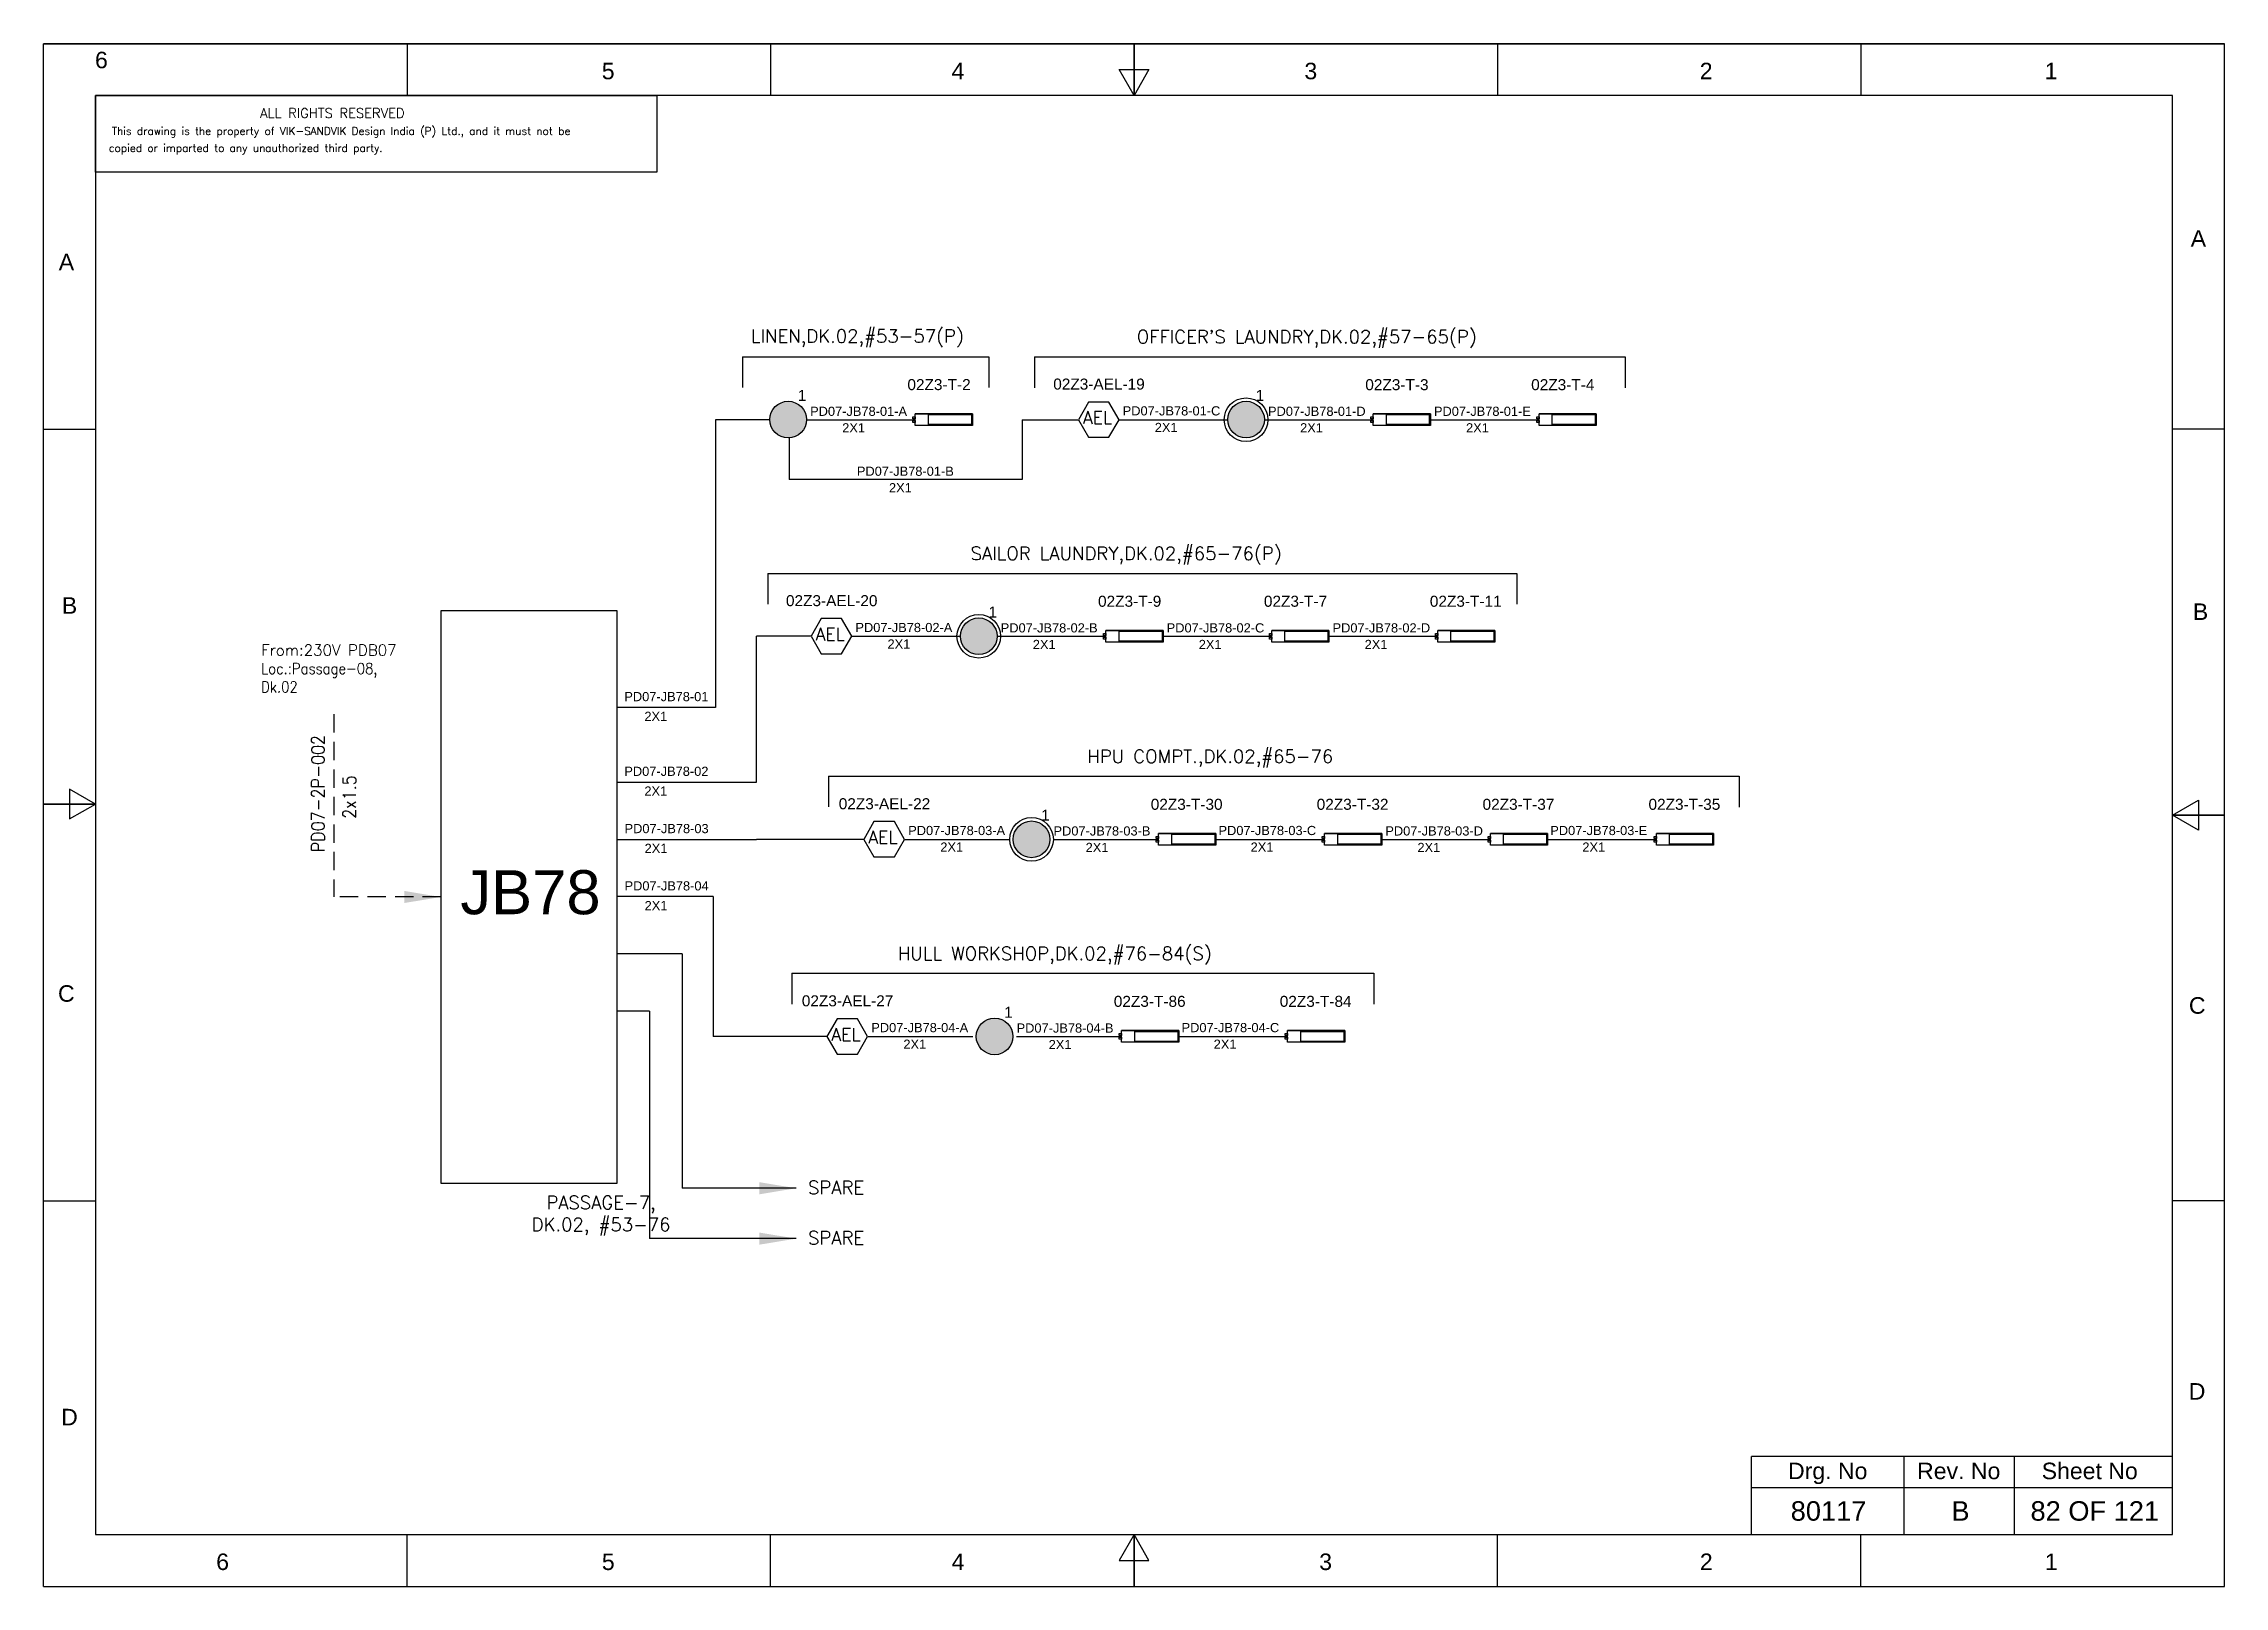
# Model space of a CAD drawing. Header units: inches. Extents: x -3311 to 1429, y -713 to 2436.
# Drawn here: x -2979.2 to -2682.2, y 98.9 to 309 of the extents above; entities that cross this region are included whole.
import ezdxf
from ezdxf.enums import TextEntityAlignment as Align

# ---------------------------------------------------------------- set-up
doc = ezdxf.new("R2010")
doc.units = ezdxf.units.IN
doc.linetypes.add('HIDDEN', pattern=[0.375, 0.25, -0.125])
doc.linetypes.add('SOLID', pattern=[0])
for name, color, linetype, lineweight in [('ELEC_TXT-025', 1, 'Continuous', 25), ('HEL-025', 1, 'Continuous', 25), ('HEL-035', 2, 'Continuous', 35)]:
    doc.layers.add(name, color=color, linetype=linetype, lineweight=lineweight)
doc.layers.add('LINE', color=3, linetype='SOLID')
doc.styles.add('_NORMAL', font='arial.ttf')
doc.styles.add('ROMANS', font='simplex.shx', dxfattribs={"width": 0.88})
doc.styles.get("Standard").update_dxf_attribs({"font": 'arial.ttf'})
doc.dimstyles.get("Standard").update_dxf_attribs({"dimtxt": 0.18, "dimasz": 0.18, "dimexe": 0.18, "dimexo": 0.0625, "dimgap": 0.09, "dimtad": 0, "dimtih": 1, "dimtoh": 1, "dimdec": 4, "dimzin": 0, "dimdsep": 46, "dimtxsty": 'Standard', "dimcen": 0.09, "dimadec": 0, "dimazin": 0, "dimtfac": 1, "dimtdec": 4, "dimtofl": 0, "dimtmove": 0, "dimatfit": 3, "dimfxl": 1, "dimtolj": 1, "dimtzin": 0, "dimarcsym": 0})

msp = doc.modelspace()

# ---------------------------------------------------------------- texts
at = {"color": 7}
for s, p in [('PD07-JB78-01-A', (-2874.83, 258.32, -0.03)), ('PD07-JB78-01-C', (-2832.26, 258.38, -0.05)), ('PD07-JB78-01-D', (-2812.47, 258.32, -0.08)), ('PD07-JB78-01-E', (-2789.87, 258.32, -0.08)), ('2X1', (-2870.46, 256.07, -0.03)), ('2X1', (-2827.89, 256.12, -0.05)), ('2X1', (-2808.1, 256.07, -0.08)), ('2X1', (-2785.5, 256.07, -0.08)), ('PD07-JB78-01-B', (-2868.46, 250.16, -0.03)), ('2X1', (-2864.09, 247.91, -0.03)), ('PD07-JB78-02-A', (-2868.66, 228.88)), ('PD07-JB78-02-B', (-2848.87, 228.83, -0.03)), ('PD07-JB78-02-C', (-2826.27, 228.83, -0.03)), ('PD07-JB78-02-D', (-2803.68, 228.83, -0.03)), ('2X1', (-2864.29, 226.63)), ('2X1', (-2844.5, 226.57, -0.03)), ('2X1', (-2821.9, 226.57, -0.03)), ('2X1', (-2799.31, 226.57, -0.03)), ('PD07-JB78-01', (-2900.13, 219.47)), ('2X1', (-2897.4, 216.78)), ('PD07-JB78-02', (-2900.13, 209.3)), ('2X1', (-2897.4, 206.61)), ('PD07-JB78-03', (-2900.1, 201.5)), ('PD07-JB78-03-A', (-2861.47, 201.24)), ('PD07-JB78-03-B', (-2841.68, 201.18, -0.03)), ('PD07-JB78-03-C', (-2819.21, 201.24, -0.03)), ('PD07-JB78-03-D', (-2796.49, 201.18, -0.03)), ('PD07-JB78-03-E', (-2774.03, 201.24, -0.03)), ('2X1', (-2897.37, 198.81)), ('2X1', (-2857.1, 198.98)), ('2X1', (-2837.31, 198.93, -0.03)), ('2X1', (-2814.84, 198.98)), ('2X1', (-2792.12, 198.93, -0.03)), ('2X1', (-2769.66, 198.98)), ('PD07-JB78-04', (-2900.1, 193.7)), ('2X1', (-2897.37, 191.01)), ('PD07-JB78-04-A', (-2866.5, 174.4)), ('PD07-JB78-04-B', (-2846.71, 174.34, -0.03)), ('PD07-JB78-04-C', (-2824.24, 174.4, -0.03)), ('2X1', (-2862.13, 172.14)), ('2X1', (-2842.34, 172.09, -0.03)), ('2X1', (-2819.87, 172.14))]:
    msp.add_text(s, height=1.25, dxfattribs=at).set_placement(p)
at = {"color": 7, "lineweight": 30}
msp.add_text('JB78 ', height=6, dxfattribs=at).set_placement((-2911.75, 193.46), align=Align.MIDDLE_CENTER)
at = {"color": 7}
for s, height, p in [('Sheet No', 2.246, (-2700.56, 114.66)), ('Drg. No', 2.246, (-2736.24, 114.66)), ('Rev. No', 2.246, (-2718.4, 114.66)), ('80117', 2.653, (-2736.13, 109.21)), ('B', 2.65, (-2718.16, 109.21)), ('82 OF 121', 2.653, (-2699.87, 109.21))]:
    msp.add_text(s, height=height, dxfattribs=at).set_placement(p, align=Align.MIDDLE_CENTER)
at = {"color": 7, "char_height": 1.8, "attachment_point": 1, "style": '_NORMAL'}
for s, insert, width in [('{\\Fromans|c0;\\C2;LINEN,DK.02,#53-57(P)}', (-2882.9, 270.09, 0.22), 74.1776), ("{\\Fromans|c0;\\C2;OFFICER'S LAUNDRY,DK.02,#57-65(P)}", (-2830.34, 270, 0.16), 52.0451), ('{\\Fromans|c0;\\C2;SAILOR LAUNDRY,DK.02,#65-76(P)}', (-2852.97, 240.5, 0.22), 52.0451), ('{\\Fromans|c0;\\C2;HPU COMPT.,DK.02,#65-76}', (-2837.07, 212.86, 0.22), 74.1776), ('{\\Fromans|c0;\\C2;HULL WORKSHOP,DK.02,#76-84(S)}', (-2862.88, 186.02, 0.22), 74.1776), ('{\\Fromans|c0;\\C2;SPARE}', (-2875.11, 154.14), 8.1658), ('{\\Fromans|c0;\\C2;SPARE}', (-2875.11, 147.29), 8.1658)]:
    msp.add_mtext(s, dxfattribs=dict(at, insert=insert, width=width))
at = {"color": 7, "insert": (-2949.59, 227.17), "char_height": 1.5, "width": 36.8884, "attachment_point": 1}
msp.add_mtext('{\\Fromans|c0;\\C2;From:230V PDB07 \\P\\Fsimplex|c0;\\W0.88;Loc.:Passage-08,      \\PDk.02}', dxfattribs=at)
at = {"color": 7, "insert": (-2942.75, 198.91), "char_height": 1.8, "width": 17.1296, "attachment_point": 1, "rotation": 90, "style": '_NORMAL'}
msp.add_mtext('{\\Fromans|c0;\\W0.88;PD07-2P-002}', dxfattribs=at)
at = {"color": 7, "insert": (-2938.48, 203.47), "char_height": 1.8, "attachment_point": 1, "rotation": 90, "style": '_NORMAL'}
msp.add_mtext('{\\Fsimplex|c0;\\W0.88;2x1.5}', dxfattribs=at)
at = {"color": 7, "insert": (-2912.75, 152.1), "char_height": 1.8, "attachment_point": 1, "style": '_NORMAL'}
msp.add_mtext('\\pxqc;{\\Fromans|c0;\\C2;PASSAGE-7, \\PDK.02, #53-76}', dxfattribs=at)

# ---------------------------------------------------------------- blocks, each defined once
blk = doc.blocks.new('fr')
at = {"color": 7, "linetype": 'Continuous'}
for p, q in [((33763.99, 4500.4), (33466.99, 4500.4)), ((33466.99, 4500.4), (33763.99, 4500.4)), ((33466.99, 4290.33), (33466.99, 4500.4)), ((33516.49, 4500.4), (33516.49, 4493.33)), ((33565.99, 4500.4), (33565.99, 4493.33)), ((33615.49, 4500.4), (33615.49, 4493.33)), ((33615.49, 4493.33), (33615.49, 4500.4)), ((33615.49, 4500.4), (33615.49, 4493.33)), ((33664.99, 4500.4), (33664.99, 4493.33)), ((33714.49, 4500.4), (33714.49, 4493.33)), ((33763.99, 4290.33), (33763.99, 4500.4)), ((33763.99, 4290.33), (33763.99, 4500.4)), ((33615.49, 4493.33), (33613.45, 4496.87)), ((33613.45, 4496.87), (33617.53, 4496.87)), ((33617.53, 4496.87), (33615.49, 4493.33)), ((33756.92, 4493.33), (33474.06, 4493.33)), ((33474.06, 4493.33), (33474.06, 4297.41)), ((33756.92, 4297.41), (33756.92, 4493.33)), ((33466.99, 4447.89), (33474.06, 4447.89)), ((33763.99, 4447.89), (33756.92, 4447.89)), ((33474.06, 4396.87), (33470.53, 4398.91)), ((33470.53, 4398.91), (33470.53, 4394.83)), ((33466.99, 4396.87), (33474.06, 4396.87)), ((33474.06, 4396.87), (33466.99, 4396.87)), ((33466.99, 4396.87), (33474.06, 4396.87)), ((33470.53, 4394.83), (33474.06, 4396.87)), ((33756.92, 4395.37), (33760.45, 4397.41)), ((33760.45, 4397.41), (33760.45, 4393.33)), ((33763.99, 4395.37), (33756.92, 4395.37)), ((33760.45, 4393.33), (33756.92, 4395.37)), ((33756.92, 4395.37), (33763.99, 4395.37)), ((33763.99, 4395.37), (33756.92, 4395.37)), ((33466.99, 4342.85), (33474.06, 4342.85)), ((33763.99, 4342.85), (33756.92, 4342.85)), ((33474.06, 4297.41), (33756.92, 4297.41)), ((33516.49, 4290.33), (33516.49, 4297.41)), ((33565.99, 4290.33), (33565.99, 4297.41)), ((33615.49, 4297.41), (33613.45, 4293.87)), ((33615.49, 4290.33), (33615.49, 4297.41)), ((33617.53, 4293.87), (33615.49, 4297.41)), ((33615.49, 4297.41), (33615.49, 4290.33)), ((33615.49, 4290.33), (33615.49, 4297.41)), ((33664.99, 4290.33), (33664.99, 4297.41)), ((33714.49, 4290.33), (33714.49, 4297.41)), ((33613.45, 4293.87), (33617.53, 4293.87)), ((33466.99, 4290.33), (33763.99, 4290.33)), ((33466.99, 4290.33), (33763.99, 4290.33))]:
    blk.add_line(p, q, dxfattribs=at)
at = {"color": 7, "style": '_NORMAL'}
for s, p in [('6', (33474.86, 4498.18)), ('5', (33543.88, 4496.68)), ('4', (33591.52, 4496.68)), ('3', (33639.57, 4496.68)), ('2', (33693.41, 4496.68)), ('1', (33740.39, 4496.68)), ('A', (33760.45, 4473.88)), ('A', (33470.1, 4470.68)), ('B', (33470.52, 4423.9)), ('B', (33760.74, 4423.06)), ('C', (33470.08, 4371.07)), ('C', (33760.29, 4369.44)), ('D', (33760.27, 4316.89)), ('D', (33470.51, 4313.39)), ('6', (33491.37, 4293.69)), ('5', (33543.89, 4293.69)), ('4', (33591.53, 4293.69)), ('3', (33641.59, 4293.69)), ('2', (33693.43, 4293.69)), ('1', (33740.41, 4293.69))]:
    blk.add_text(s, height=2.25, dxfattribs=at).set_placement(p, align=Align.MIDDLE_CENTER)
blk = doc.blocks.new('A$C4BAD7D21')
at = {"layer": 'HEL-025'}
blk.add_lwpolyline([(-34000, 0), (-34000, 2086), (-18714, 2086), (-18714, 0)], close=True, dxfattribs=at)
at = {"layer": 'HEL-025', "style": 'ROMANS'}
for s, p in [('This drawing is the property of VIK-SANDVIK Design India (P) Ltd., and it must not be', (-33558, 1016)), (' copied or imparted to any unauthorized third party.', (-33785, 550))]:
    blk.add_text(s, height=210, dxfattribs=at).set_placement(p)
at = {"layer": 'HEL-035', "style": 'ROMANS'}
blk.add_text('     ALL RIGHTS RESERVED', height=262.5, dxfattribs=at).set_placement((-30497, 1476))
blk = doc.blocks.new('FIXED_KEY_SWITCH')
h = blk.add_hatch(color=1)
h.dxf.hatch_style = 1
edge = h.paths.add_edge_path()
edge.add_arc((848.13, 1737.46), 2.5, 0, 360)
at = {"color": 1}
blk.add_circle((848.13, 1737.46), 2.5, dxfattribs=at)
at = {"color": 7, "insert": (849.44, 1741.5), "char_height": 1.5, "attachment_point": 1, "style": '_NORMAL'}
blk.add_mtext_dynamic_manual_height_columns('1', width=1.5, gutter_width=7.5, heights=[0], dxfattribs=at)
blk = doc.blocks.new('SWT')
blk.add_blockref('FIXED_KEY_SWITCH', (0, 0))
blk.add_attdef('TAG_NO', (844.55, 1741.11), '', height=1.5)
blk = doc.blocks.new('AEL')
at = {"color": 4}
blk.add_lwpolyline([(989.98, -190.09), (992.75, -190.09), (994.14, -187.69), (992.75, -185.28), (989.98, -185.28), (988.59, -187.69)], close=True, dxfattribs=at)
at = {"color": 4, "style": 'ROMANS'}
blk.add_text('AEL', height=1.725, dxfattribs=at).set_placement((989.2, -188.27))
blk = doc.blocks.new('AEL_L')
blk.add_blockref('AEL', (0, 0))
blk.add_attdef('TAG_NO', (986.55, -183.59), '', height=1.5)
blk = doc.blocks.new('2A')
at = {"color": 7, "lineweight": -3, "ltscale": 2.5}
blk.add_line((790.02, 1997.62, -0.03), (782.23, 1997.62, -0.03), dxfattribs=at)
at = {"color": 7, "lineweight": -3, "ltscale": 2.5, "elevation": -0.03}
for points in [[(781.91, 1997.21), (782.23, 1997.21), (782.23, 1996.94), (781.91, 1996.94)], [(781.91, 1996.7), (782.23, 1996.7), (782.23, 1996.44), (781.91, 1996.44)], [(782.23, 1997.62), (790.02, 1997.62), (790.02, 1996.02), (782.23, 1996.02)], [(784.03, 1997.5), (789.88, 1997.5), (789.88, 1996.14), (784.03, 1996.14)]]:
    blk.add_lwpolyline(points, close=True, dxfattribs=at)
blk = doc.blocks.new('LED TUBE LIGHT 30W')
blk.add_blockref('2A', (179.91, -357.89))
blk.add_attdef('TAG_NO.', (962.52, 1642.97), '', height=1.5)

# ---------------------------------------------------------------- linework, layer by layer
for p, q in [((-2884.06, 266.37, -0.05), (-2850.48, 266.37, -0.05)), ((-2844.29, 266.35, -0.11), (-2763.82, 266.35, -0.11)), ((-2887.7, 257.8), (-2887.7, 218.63)), ((-2880.32, 257.8), (-2887.7, 257.8)), ((-2877.7, 255.31), (-2877.68, 249.65)), ((-2880.59, 236.86, -0.05), (-2778.6, 236.86, -0.05)), ((-2882.12, 208.46), (-2882.12, 228.31)), ((-2874.71, 228.31), (-2882.12, 228.31)), ((-2872.31, 209.26, -0.05), (-2748.3, 209.26, -0.05)), ((-2867.52, 200.66), (-2882.12, 200.66)), ((-2888.05, 192.86), (-2901.1, 192.86)), ((-2888.05, 192.86), (-2888.05, 173.83)), ((-2892.27, 185.06), (-2901.1, 185.06)), ((-2892.27, 185.06), (-2892.27, 153.15)), ((-2877.34, 182.42, -0.05), (-2798.07, 182.42, -0.05)), ((-2896.69, 177.26), (-2901.1, 177.26)), ((-2896.69, 177.26), (-2896.69, 146.29)), ((-2872.55, 173.83), (-2888.05, 173.83))]:
    msp.add_line(p, q)
at = {"color": 7, "linetype": 'Continuous'}
for p, q in [((-2689.29, 116.61), (-2746.61, 116.61)), ((-2746.61, 106.01), (-2746.61, 116.61)), ((-2725.84, 106.01), (-2725.84, 116.61)), ((-2710.82, 106.01), (-2710.82, 116.61)), ((-2746.61, 112.42), (-2689.29, 112.42))]:
    msp.add_line(p, q, dxfattribs=at)
msp.add_lwpolyline([(-2901.1, 231.76), (-2925.11, 231.76), (-2925.11, 153.86), (-2901.1, 153.86)], close=True)
at = {"linetype": 'HIDDEN', "ltscale": 10}
msp.add_lwpolyline([(-2939.7, 217.69), (-2939.7, 192.81)], dxfattribs=at)
at = {"layer": 'LINE', "color": 0}
for p, q in [((-2884.06, 266.37, -0.05), (-2884.06, 262.18, -0.05)), ((-2850.48, 266.37, -0.05), (-2850.48, 262.18, -0.05)), ((-2844.29, 266.35, -0.11), (-2844.29, 262.16, -0.11)), ((-2763.82, 266.35, -0.11), (-2763.82, 262.16, -0.11)), ((-2875.32, 257.8), (-2860.52, 257.8)), ((-2845.94, 257.8, -0.05), (-2838.31, 257.8, -0.05)), ((-2832.75, 257.8, -0.05), (-2817.96, 257.8, -0.05)), ((-2812.96, 257.8, -0.05), (-2798.16, 257.8, -0.05)), ((-2790.36, 257.8, -0.05), (-2775.57, 257.8, -0.05)), ((-2880.59, 236.86, -0.05), (-2880.59, 232.67, -0.05)), ((-2778.6, 236.86, -0.05), (-2778.6, 232.67, -0.05)), ((-2869.15, 228.31), (-2854.36, 228.31)), ((-2849.36, 228.31), (-2834.56, 228.31)), ((-2826.76, 228.31), (-2811.97, 228.31)), ((-2804.17, 228.31), (-2789.37, 228.31)), ((-2887.7, 218.63), (-2901.1, 218.63)), ((-2901.1, 208.46), (-2882.12, 208.46)), ((-2872.31, 209.26, -0.05), (-2872.31, 205.07, -0.05)), ((-2748.3, 209.26, -0.05), (-2748.3, 205.02, -0.05)), ((-2901.07, 200.66), (-2882.12, 200.66)), ((-2861.96, 200.66), (-2847.64, 200.66)), ((-2841.7, 200.66), (-2827.37, 200.66)), ((-2819.58, 200.66), (-2804.78, 200.66)), ((-2796.98, 200.66), (-2782.19, 200.66)), ((-2774.39, 200.66), (-2759.59, 200.66)), ((-2877.34, 182.42, -0.05), (-2877.34, 178.23, -0.05)), ((-2798.07, 182.42, -0.05), (-2798.07, 178.23, -0.05)), ((-2866.99, 173.83), (-2852.67, 173.83)), ((-2846.72, 173.83), (-2832.4, 173.83)), ((-2824.6, 173.83), (-2809.81, 173.83))]:
    msp.add_line(p, q, dxfattribs=at)
at = {"layer": 'LINE', "color": 7}
for p, q in [((-2845.94, 257.8, -0.05), (-2845.94, 249.65, -0.05)), ((-2845.94, 249.65), (-2877.68, 249.65))]:
    msp.add_line(p, q, dxfattribs=at)
at = {"layer": 'LINE', "color": 0}
for centre in [(-2815.46, 257.8, -0.05), (-2851.86, 228.31), (-2844.67, 200.66)]:
    msp.add_circle(centre, 2.97, dxfattribs=at)

# ---------------------------------------------------------------- block references
for name, p in [('fr', (-36446.21, -4191.4)), ('SWT', (-3725.95, -1479.65)), ('SWT', (-3663.59, -1479.65, -0.05)), ('SWT', (-3699.99, -1509.15)), ('SWT', (-3692.8, -1536.8)), ('SWT', (-3697.83, -1563.63))]:
    msp.add_blockref(name, p)
ref = msp.add_blockref('LED TUBE LIGHT 30W', (-3822.65, -1381.12, 0.03))
ref.add_attrib('TAG_NO.', '02Z3-T-2', (-2861.58, 261.83, 0.03), dxfattribs={"height": 1.5})
ref = msp.add_blockref('AEL_L', (-3826.89, 445.49, -0.05))
ref.add_attrib('TAG_NO', '02Z3-AEL-19', (-2841.72, 261.9, -0.05), dxfattribs={"color": 4, "height": 1.5})
ref = msp.add_blockref('LED TUBE LIGHT 30W', (-3760.29, -1381.12, -0.03))
ref.add_attrib('TAG_NO.', '02Z3-T-3', (-2799.22, 261.82, -0.03), dxfattribs={"height": 1.5})
ref = msp.add_blockref('LED TUBE LIGHT 30W', (-3737.7, -1381.12, -0.03))
ref.add_attrib('TAG_NO.', '02Z3-T-4', (-2776.63, 261.82, -0.03), dxfattribs={"height": 1.5})
ref = msp.add_blockref('AEL_L', (-3863.29, 416))
ref.add_attrib('TAG_NO', '02Z3-AEL-20', (-2878.12, 232.41), dxfattribs={"color": 4, "height": 1.5})
ref = msp.add_blockref('LED TUBE LIGHT 30W', (-3796.69, -1410.62, 0.03))
ref.add_attrib('TAG_NO.', '02Z3-T-9', (-2835.62, 232.33, 0.03), dxfattribs={"height": 1.5})
ref = msp.add_blockref('LED TUBE LIGHT 30W', (-3774.1, -1410.62, 0.03))
ref.add_attrib('TAG_NO.', '02Z3-T-7', (-2813.03, 232.33, 0.03), dxfattribs={"height": 1.5})
ref = msp.add_blockref('LED TUBE LIGHT 30W', (-3751.5, -1410.62, 0.03))
ref.add_attrib('TAG_NO.', '02Z3-T-11', (-2790.43, 232.33, 0.03), dxfattribs={"height": 1.5})
ref = msp.add_blockref('AEL_L', (-3856.11, 388.35))
ref.add_attrib('TAG_NO', '02Z3-AEL-22', (-2870.93, 204.76), dxfattribs={"color": 4, "height": 1.5})
ref = msp.add_blockref('LED TUBE LIGHT 30W', (-3789.51, -1438.26, 0.03))
ref.add_attrib('TAG_NO.', '02Z3-T-30', (-2828.44, 204.68, 0.03), dxfattribs={"height": 1.5})
ref = msp.add_blockref('LED TUBE LIGHT 30W', (-3766.91, -1438.26, 0.03))
ref.add_attrib('TAG_NO.', '02Z3-T-32', (-2805.84, 204.68, 0.03), dxfattribs={"height": 1.5})
ref = msp.add_blockref('LED TUBE LIGHT 30W', (-3744.32, -1438.26, 0.03))
ref.add_attrib('TAG_NO.', '02Z3-T-37', (-2783.25, 204.68, 0.03), dxfattribs={"height": 1.5})
ref = msp.add_blockref('LED TUBE LIGHT 30W', (-3721.72, -1438.26, 0.03))
ref.add_attrib('TAG_NO.', '02Z3-T-35', (-2760.65, 204.68, 0.03), dxfattribs={"height": 1.5})
ref = msp.add_blockref('AEL_L', (-3861.14, 361.51))
ref.add_attrib('TAG_NO', '02Z3-AEL-27', (-2875.96, 177.92), dxfattribs={"color": 4, "height": 1.5})
ref = msp.add_blockref('LED TUBE LIGHT 30W', (-3794.54, -1465.1, 0.03))
ref.add_attrib('TAG_NO.', '02Z3-T-86', (-2833.47, 177.85, 0.03), dxfattribs={"height": 1.5})
ref = msp.add_blockref('LED TUBE LIGHT 30W', (-3771.94, -1465.1, 0.03))
ref.add_attrib('TAG_NO.', '02Z3-T-84', (-2810.87, 177.85, 0.03), dxfattribs={"height": 1.5})
at = {"layer": 'ELEC_TXT-025', "color": 0, "xscale": 0.005, "yscale": 0.005, "zscale": 0.005}
msp.add_blockref('A$C4BAD7D21', (-2802.15, 291.51), dxfattribs=at)

msp.set_redraw_order([(e.dxf.handle, doc.entitydb.next_handle()) for e in msp.query("TEXT MTEXT ATTDEF DIMENSION ARC_DIMENSION")])  # texts and dimensions are drawn at this point

# ---------------------------------------------------------------- leaders
at = {"linetype": 'HIDDEN', "ltscale": 10}
msp.add_leader([(-2925.11, 192.81), (-2939.7, 192.81)], dimstyle='Standard', override={"dimasz": 5, "dimarcsym": 1}, dxfattribs=at)
for points in [[(-2876.73, 153.15), (-2892.27, 153.15)], [(-2876.73, 146.29), (-2896.69, 146.29)]]:
    msp.add_leader(points, dimstyle='Standard', override={"dimasz": 5, "dimarcsym": 1})

doc.saveas('drawing.dxf')
